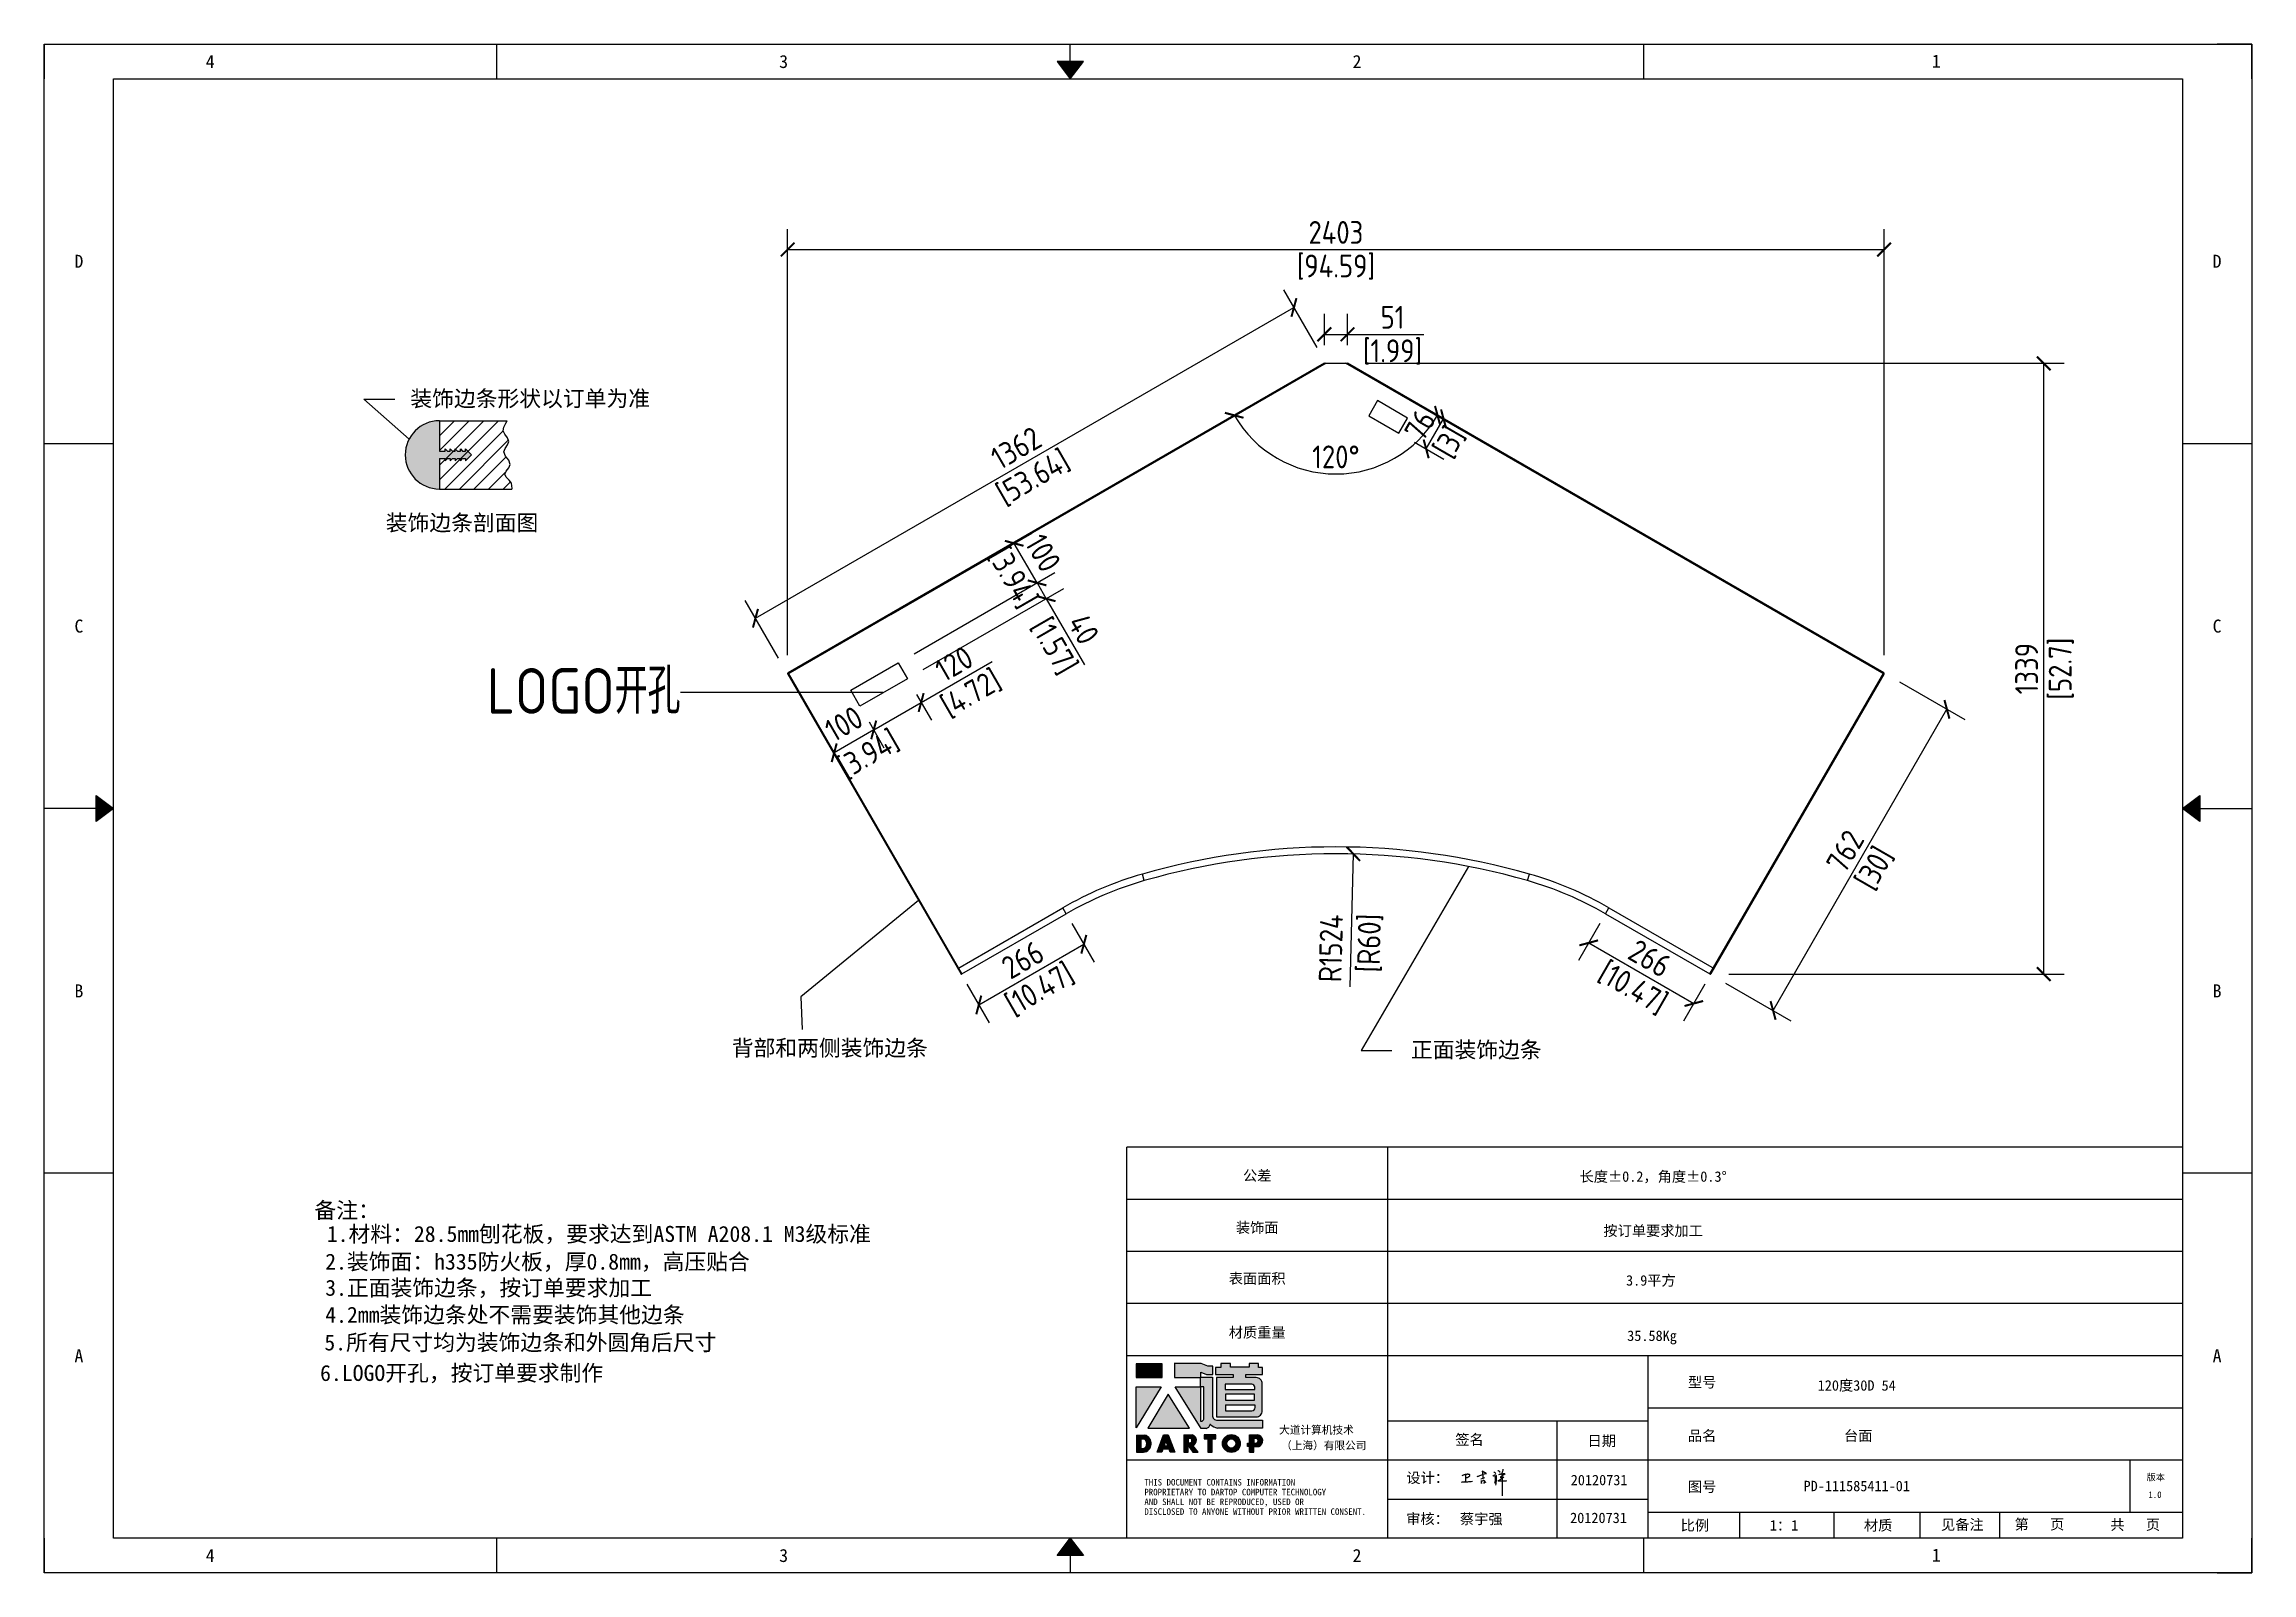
# Model space of a CAD drawing. Header units: inches. Extents: x 777 to 31414, y -60867 to 2393.
# Drawn here: x 16541 to 21379, y -15200 to -11850 of the extents above; entities that cross this region are included whole.
import ezdxf
from ezdxf import colors
from ezdxf.entities.mleader import LeaderData, LeaderLine
from ezdxf.enums import TextEntityAlignment as Align
from ezdxf.math import Vec2, Vec3

# ---------------------------------------------------------------- set-up
doc = ezdxf.new("R2010")
doc.units = ezdxf.units.IN
doc.header["$LTSCALE"] = 0.605
doc.header["$MEASUREMENT"] = 0
doc.header["$PDMODE"] = 3
doc.header["$PDSIZE"] = 0.25
doc.linetypes.add('DOT', pattern=[0.2, 0.1, -0.1])
doc.layers.get('0').update_dxf_attribs({"linetype": 'CONTINUOUS'})
doc.layers.get('Defpoints').update_dxf_attribs({"linetype": 'CONTINUOUS'})
for name, color, linetype in [('ATTACHMENT', 7, 'CONTINUOUS'), ('print', 30, 'CONTINUOUS'), ('TITLEBLOCK', 7, 'CONTINUOUS'), ('WORKSURFACE', 7, 'CONTINUOUS')]:
    doc.layers.add(name, color=color, linetype=linetype)
doc.layers.add('dim', color=2, linetype='CONTINUOUS', lineweight=9)
doc.styles.add('Dartop', font='')
doc.styles.add('Dartop Text Style', font='gbenor.shx', dxfattribs={"bigfont": 'gbcbig.shx'})
doc.styles.add('hzHT', font='simhei.ttf')
doc.styles.get("Standard").update_dxf_attribs({"font": 'txt', "width": 0.7})
doc.styles.get('Dartop').set_extended_font_data('FangSong_GB2312')
doc.dimstyles.new('Dartop DIM Style', dxfattribs={"dimscale": 15, "dimtxt": 2.5, "dimasz": 1.5, "dimexe": 2.25, "dimexo": 2, "dimtad": 1, "dimdec": 0, "dimdsep": 46, "dimtxsty": 'Dartop Text Style', "dimblk": 'ARCHTICK', "dimcen": 0.09, "dimazin": 2, "dimtfac": 1, "dimtdec": 0, "dimtofl": 0, "dimtmove": 0, "dimatfit": 3, "dimfxl": 0, "dimtolj": 1, "dimtzin": 0, "dimarcsym": 0})
doc.dimstyles.get("Standard").update_dxf_attribs({"dimtxt": 0.1, "dimasz": 0.125, "dimexe": 0.18, "dimexo": 0.0625, "dimgap": 0.09, "dimtad": 0, "dimtih": 1, "dimtoh": 1, "dimdec": 3, "dimzin": 4, "dimdsep": 46, "dimtxsty": 'Standard', "dimblk": '_FILLED', "dimblk1": '_FILLED', "dimblk2": '_FILLED', "dimcen": 0.09, "dimadec": 0, "dimazin": 0, "dimtol": 1, "dimtp": 0.008, "dimtm": 0.008, "dimtfac": 1, "dimtdec": 3, "dimtofl": 0, "dimtmove": 0, "dimatfit": 3, "dimldrblk": '_FILLED', "dimfxl": 0, "dimtolj": 1, "dimtzin": 4, "dimarcsym": 0})

msp = doc.modelspace()

# ---------------------------------------------------------------- texts
at = {"layer": 'dim', "color": 0, "style": 'hzHT'}
for s, p in [('装饰边条形状以订单为准', (17606.19, -12626.48)), ('装饰边条剖面图', (17456.87, -12898.75)), ('背部和两侧装饰边条', (18262.8, -14049.72)), ('正面装饰边条', (19679.27, -14053.77)), ('备注：', (17205.09, -14405.4)), ('1.材料：28.5mm刨花板，要求达到ASTM A208.1 M3级标准', (17756.6, -14457.39)), ('2.装饰面：h335防火板，厚0.8mm，高压贴合           ', (17753.14, -14518.15)), ('3.正面装饰边条，按订单要求加工                    ', (17753.14, -14575.45)), ('4.2mm装饰边条处不需要装饰其他边条                 ', (17753.14, -14634.49)), ('5.所有尺寸均为装饰边条和外圆角后尺寸              ', (17751.41, -14695.25)), ('6.LOGO开孔，按订单要求制作              ', (17622.6, -14762.14))]:
    msp.add_text(s, height=35, dxfattribs=at).set_placement(p, align=Align.MIDDLE_CENTER)
at = {"layer": 'TITLEBLOCK', "color": 0}
for s, height, style, p in [('4', 28.55, 'Dartop', (16905.11, -11887.93)), ('3', 28.55, 'Dartop', (18161.5, -11887.93)), ('2', 28.55, 'Dartop', (19417.88, -11887.93)), ('1', 28.55, 'Dartop', (20687.28, -11887.03)), ('D', 28.55, 'Dartop', (16617.36, -12325.76)), ('D', 28.55, 'Dartop', (21302.46, -12325.76)), ('C', 28.55, 'Dartop', (16617.36, -13125.28)), ('C', 28.55, 'Dartop', (21302.46, -13125.28)), ('B', 28.55, 'Dartop', (16617.36, -13924.8)), ('B', 28.55, 'Dartop', (21302.46, -13924.8)), ('公差', 22.843, 'hzHT', (19199.21, -14329.57)), ('长度%%P0.2，角度%%P0.3%%D', 22.8433, 'hzHT', (20066.77, -14331.63)), ('装饰面', 22.843, 'hzHT', (19199.21, -14443.43)), ('按订单要求加工', 22.843, 'hzHT', (20066.77, -14450.4)), ('表面面积', 22.843, 'hzHT', (19199.21, -14555.11)), ('3.9平方', 22.843, 'hzHT', (20061.81, -14559.29)), ('材质重量', 22.843, 'hzHT', (19199.21, -14673.36)), ('35.58Kg', 22.843, 'hzHT', (20064.29, -14680.54)), ('A', 28.55, 'Dartop', (16617.36, -14724.31)), ('A', 28.55, 'Dartop', (21302.46, -14724.31)), ('型号', 22.843, 'hzHT', (20174.11, -14782.42)), ('120度30D 54', 22.843, 'hzHT', (20512.86, -14789.42)), ('签名', 22.843, 'hzHT', (19664.36, -14908.05)), ('日期', 22.843, 'hzHT', (19954.22, -14910.87)), ('品名', 22.843, 'hzHT', (20174.11, -14899.69)), ('台面', 22.843, 'hzHT', (20516.05, -14899.69)), ('20120731', 22.843, 'hzHT', (19948.36, -14996.75)), ('版本', 14.277, 'hzHT', (21168.1, -14990.65)), ('图号', 22.843, 'hzHT', (20174.11, -15011.34)), ('PD-111585411-01', 22.8433, 'hzHT', (20512.86, -15009.85)), ('1.0', 14.277, 'Dartop', (21166.38, -15028.8)), ('20120731', 22.843, 'hzHT', (19947, -15079.63)), ('比例', 22.843, 'hzHT', (20158.18, -15096.11)), ('1：1', 22.843, 'hzHT', (20353.46, -15096.11)), ('材质', 22.843, 'hzHT', (20559.8, -15096.11)), ('见备注', 22.843, 'hzHT', (20744.33, -15094.44)), ('第   页', 22.843, 'hzHT', (20913.17, -15093.74)), ('共   页', 22.843, 'hzHT', (21123.01, -15094.57)), ('4', 28.55, 'Dartop', (16905.11, -15162.14)), ('3', 28.55, 'Dartop', (18161.5, -15162.14)), ('2', 28.55, 'Dartop', (19417.88, -15162.14)), ('1', 28.55, 'Dartop', (20687.28, -15161.24))]:
    msp.add_text(s, height=height, dxfattribs=dict(at, style=style)).set_placement(p, align=Align.MIDDLE_CENTER)
at = {"layer": 'TITLEBLOCK', "color": 0, "style": 'hzHT'}
for s, height, p in [('大道计算机技术', 17.132, (19247.26, -14895.45)), ('（上海）有限公司', 17.132, (19251.57, -14929.6)), ('THIS DOCUMENT CONTAINS INFORMATION', 14.2771, (18951.97, -15008.85)), ('设计：', 22.843, (19525.98, -15003.23)), ('AND SHALL NOT BE REPRODUCED, USED OR', 14.2771, (18951.97, -15051.68)), ('PROPRIETARY TO DARTOP COMPUTER TECHNOLOGY', 14.2771, (18951.97, -15030.27)), ('DISCLOSED TO ANYONE WITHOUT PRIOR WRITTEN CONSENT.', 14.2771, (18951.97, -15073.1)), ('审核：', 22.843, (19525.64, -15093.18)), ('蔡宇强', 22.843, (19643.4, -15093.41))]:
    msp.add_text(s, height=height, dxfattribs=at).set_placement(p)

# ---------------------------------------------------------------- blocks, each defined once
blk = doc.blocks.new('*U122')
at = {"color": 254, "linetype": 'Continuous', "extrusion": (0, 0, -1)}
for points in [[(-17, 0.333), (-16.812, 0.25), (-17, 0.5)], [(-17, 0.333), (-17.188, 0.25), (-16.812, 0.25)], [(-17, 0.333), (-17, 0.5), (-17.188, 0.25)]]:
    blk.add_solid(points, dxfattribs=at)
blk = doc.blocks.new('*U121')
at = {"color": 254, "linetype": 'Continuous', "extrusion": (0, 0, -1)}
for points in [[(-33.167, 11), (-33, 11), (-33.25, 11.188)], [(-33.167, 11), (-33.25, 11.188), (-33.25, 10.812)], [(-33.167, 11), (-33.25, 10.812), (-33, 11)]]:
    blk.add_solid(points, dxfattribs=at)
blk = doc.blocks.new('*U123')
at = {"color": 254, "linetype": 'Continuous'}
for points in [[(17, 21.667), (17.188, 21.75), (16.812, 21.75)], [(17, 21.667), (16.812, 21.75), (17, 21.5)], [(17, 21.667), (17, 21.5), (17.188, 21.75)]]:
    blk.add_solid(points, dxfattribs=at)
blk = doc.blocks.new('*U120')
at = {"color": 254, "linetype": 'Continuous', "extrusion": (0, 0, -1)}
for points in [[(-0.833, 11), (-0.75, 10.812), (-0.75, 11.188)], [(-0.833, 11), (-0.75, 11.188), (-1, 11)], [(-0.833, 11), (-1, 11), (-0.75, 10.812)]]:
    blk.add_solid(points, dxfattribs=at)
blk = doc.blocks.new('dadao')
for p, q in [((48, 19.2), (44.9, 10.4)), ((44.9, 10.4), (51.2, 10.4)), ((51.2, 10.4), (48, 19.2))]:
    blk.add_line(p, q)
for points in [[(41.8, 121.6), (41.8, 143.7), (-0.4, 143.7), (-0.4, 121.6), (41.8, 121.6)], [(104.8, 122), (104.8, 130.3), (114.1, 126.3), (124.2, 126.3), (124.2, 139.6), (115.9, 139.6), (105.1, 143.9), (61.5, 143.9)], [(61.7, 144), (61.7, 121.3), (103.9, 121.3)], [(113.4, 38.7), (105.1, 38.7), (63, 106.5), (103.9, 106.5), (103.9, 120.9), (103.9, 121.3)], [(109.7, 53.6), (109.7, 106.2), (104.3, 106.2), (104.3, 50.4), (106.6, 50.4)], [(144.6, 94.4), (144.6, 84.8), (192, 84.8), (192, 94.1), (144.9, 94.1)], [(120.2, 45), (119.5, 45), (119.5, 44.6)], [(0, 28), (0, 0), (11.8, 0)], [(0.1, 28), (14, 28)], [(7.1, 21.8), (7.1, 6.1), (12, 6.1)], [(7.1, 21.8), (11.4, 21.8)], [(76.8, 28.2), (76.8, 0), (84.1, 0), (84.1, 11.1), (91.6, -0.1), (100.3, -0.1), (91.7, 11.1)], [(76.8, 28.2), (90.6, 28.2)], [(84, 22.7), (84, 15.3), (87.2, 15.3)], [(84, 22.7), (87.3, 22.7)], [(183.7, 0), (183.7, 9.6), (180.6, 9.6), (180.6, 14.9), (183.8, 14.9), (183.8, 28.1), (196.1, 28.1), (196.5, 28.1)], [(183.7, 0), (190.9, 0), (190.9, 9.6), (198.8, 9.6)], [(194.9, 22.3), (190.8, 22.3), (190.8, 15), (194.4, 15)]]:
    blk.add_lwpolyline(points)
blk.add_lwpolyline([(137.1, 144.2), (137.1, 137.9), (128.3, 137.9), (128.3, 126.5), (157.3, 126.5), (157.3, 121.5), (130.3, 121.5), (130.3, 57.5), (194.4, 57.5, 0.414214), (204.4, 67.5), (204.4, 111.3, 0.414214), (194.4, 121.3), (177.5, 121.3), (177.5, 126.3), (204.7, 126.3), (204.7, 137.7), (198.2, 137.7), (198.2, 143.9), (183.3, 143.9), (183.3, 138), (153, 138), (153, 144.2), (137.1, 144.2)], format="xyb", close=True)
for points in [[(104.8, 122), (123.4, 122), (123.4, 60, 0.414214), (131.4, 52), (204.8, 52), (204.8, 39.1), (131.7, 39.1)], [(144.3, 110.8), (144.3, 101.8), (192.3, 101.8), (192.3, 105.5, 0.414214), (187.3, 110.5), (144.3, 110.5)], [(144.6, 77), (144.6, 67.5), (187.6, 67.5, 0.414214), (192.6, 72.5), (192.6, 76.4), (144.6, 76.4)]]:
    blk.add_lwpolyline(points, format="xyb")
for points in [[(-0.3, 106.2), (40.4, 106.2), (-0.3, 39.7), (-0.3, 106.2)], [(51.7, 94.1), (18.4, 39.3), (86.2, 39.3)], [(43.8, 28.2), (51.8, 28.2), (62.6, -0.1), (55, -0.1), (53.2, 5), (42.9, 5), (41.1, 0), (33.6, 0)], [(110, 28.1), (110, 21.9), (116, 21.9), (116, -0.1), (123.2, -0.1), (123.2, 22), (129.2, 22), (129.2, 28.1), (110, 28.1)]]:
    blk.add_lwpolyline(points, close=True)
for radius in [14.5, 7.44]:
    blk.add_circle((154.2, 14.2), radius)
for centre, radius, start, end in [((99.2, 60.7), 12.6, 305.6399, 325.969), ((111.6, 46.7), 8.19, 282.9811, 347.6627), ((136, 61.7), 22.9, 226.7358, 259.3209), ((8.5, 13.9), 8.49, 294.2143, 69.7177), ((9.6, 14.2), 14.4, 278.6604, 72.3203), ((86.4, 19), 3.8, 282.527, 76.7196), ((88.6, 19.4), 8.95, 290.6073, 77.2124), ((193.7, 18.7), 3.8, 280.9891, 72.5513), ((195.7, 18.6), 9.51, 288.8959, 85.2442)]:
    blk.add_arc(centre, radius, start, end)
blk = doc.blocks.new('h')
for p, q in [((20768.1, -2360.9), (20773, -2359.1)), ((20769.5, -2366.9), (20769.8, -2370.6)), ((20769.8, -2370.6), (20770.9, -2378)), ((20770.9, -2378), (20771.5, -2370.6)), ((20772.4, -2369.3), (20774.9, -2367.8)), ((20773, -2359.1), (20784.1, -2355.2)), ((20773.3, -2331.8), (20775.3, -2338.7)), ((20789.1, -2340.9), (20773.5, -2331.9)), ((20775.3, -2338.7), (20775.6, -2351.2)), ((20775.6, -2351.2), (20775.5, -2357.3)), ((20782.2, -2369.2), (20780, -2377.1)), ((20780, -2377.1), (20788.3, -2371.3)), ((20780.1, -2366.4), (20780.8, -2366.4)), ((20781.9, -2367.4), (20782.2, -2369.2)), ((20845.7, -2343.5), (20848.4, -2353)), ((20848.9, -2370.3), (20847.9, -2424)), ((20848.4, -2353), (20848.9, -2370.3))]:
    blk.add_line(p, q)
for points in [[(20696.6, -2372.4, 0.002073), (20710.6, -2371.9, 0.016137), (20719.6, -2371.3, 0.008314), (20736.9, -2369.3)], [(20699.1, -2348.2, -0.029745), (20704.6, -2345.4, -0.046842), (20708.4, -2344.2, -0.00919), (20714.3, -2343, -0.018517), (20717.2, -2342.5, -0.037841), (20720.3, -2342.4, -0.039541), (20723.2, -2342.8, -0.149785), (20726, -2344.3, -0.204935), (20726.9, -2346.6, -0.074872), (20726.5, -2348.3, -0.061615), (20725.6, -2350.3, -0.034204), (20723.8, -2352.6, -0.045776), (20722.3, -2354.1, -0.054985), (20720.4, -2355.3, -0.036348), (20717.3, -2356.5, -0.067752), (20715.7, -2356.8, -0.043553), (20713.2, -2356.7)], [(20755, -2351.9, -0.024077), (20759.9, -2350.1, -0.013147), (20768.7, -2346.5, -0.00522), (20775.4, -2344.1, -0.018517), (20777.3, -2343.4, -0.008274), (20786.3, -2341, -0.039541), (20788.3, -2340.8, -0.079216), (20789.4, -2341, -0.204935)], [(20813.5, -2350.1, 0.007348), (20815.9, -2348.7, 0.008421), (20818, -2347.3, 0.009459), (20819.7, -2346.2, -0.016325), (20820.7, -2345.5, -0.173771), (20821.8, -2345.3, -0.085159), (20823.9, -2346, -0.125883), (20826, -2347.9, -0.160659), (20826.6, -2350.1, -0.010447), (20826.5, -2352.3, -0.008247), (20826.2, -2355.1, -0.002698), (20825.3, -2374, 0.001562), (20823.9, -2383.7, 0.016137)], [(20816.8, -2335, -0.053561), (20819.6, -2336.1, -0.075272), (20821.3, -2337.3, -0.005295), (20822.5, -2338.5, -0.009337), (20823.1, -2339.1, -0.026146), (20823.7, -2339.8, -0.016644), (20824.5, -2340.9)], [(20832.1, -2329.2, -0.053561), (20834.9, -2330.3, -0.075272), (20836.7, -2331.5, -0.005295), (20837.8, -2332.6, -0.009337), (20838.5, -2333.3, -0.026146), (20839, -2334, -0.016644), (20839.8, -2335.1)], [(20836, -2343.7, -0.02797), (20842.1, -2342.6, -0.048868), (20845.6, -2342.2, -0.00919), (20851.1, -2341.4, -0.018517), (20853.9, -2341.1, -0.037841), (20856.7, -2341.2, -0.039541), (20859.4, -2341.6, -0.018282), (20840.6, -2354.7, -0.000937)], [(20847.6, -2340.2, 0.021784), (20849.6, -2335.9, 0.028296), (20850.8, -2332.4, 0.008136), (20851.9, -2328.2, 0.028913), (20852.2, -2327, 0.08193), (20852.1, -2325.9, 0.075058), (20851.7, -2324.7, 0.275043)]]:
    blk.add_lwpolyline(points, format="xyb")
for points in [[(20711.3, -2343.5), (20711.3, -2343.5), (20711.5, -2355.8), (20710.7, -2368), (20710.6, -2371.9)], [(20821.5, -2350.6), (20822.4, -2359.2), (20822.2, -2364.9), (20821.7, -2369), (20821.3, -2376.3), (20823.6, -2368.5), (20827.2, -2366.3), (20829.5, -2366.3)], [(20840.6, -2354.7), (20850, -2354.7), (20855, -2354.3), (20845.9, -2361.1), (20840.5, -2364), (20833, -2367.5), (20863.2, -2367.4), (20865.9, -2367.3)]]:
    blk.add_lwpolyline(points)
for centre, radius, start, end in [((20773.7, -2371.2), 2.3, 121.9907, 163.60158), ((20787.5, -2406), 40.3, 100.61827, 108.24823), ((20780.8, -2367.6), 1.15, 9.4675, 90)]:
    blk.add_arc(centre, radius, start, end)
blk = doc.blocks.new('_ArchTick')
at = {"color": 0, "linetype": 'ByBlock', "const_width": 0.15}
blk.add_lwpolyline([(-0.5, -0.5), (0.5, 0.5)], dxfattribs=at)
blk = doc.blocks.new('*D125')
at = {"layer": 'Defpoints', "color": 0}
for p in [(20572.9, -12300), (18170.3, -13228.9), (20572.9, -13228.9)]:
    blk.add_point(p, dxfattribs=at)
at = {"layer": 'dim', "color": 0, "lineweight": -2}
for p, q in [((18170.3, -13188.9), (18170.3, -12255)), ((20572.9, -13188.9), (20572.9, -12255)), ((18170.3, -12300), (20572.9, -12300))]:
    blk.add_line(p, q, dxfattribs=at)
at = {"layer": 'dim', "color": 0, "lineweight": -2, "xscale": 30, "yscale": 30, "zscale": 30, "rotation": 180}
blk.add_blockref('_ArchTick', (18170.3, -12300), dxfattribs=at)
at = {"layer": 'dim', "color": 0, "lineweight": -2, "xscale": 30, "yscale": 30, "zscale": 30}
blk.add_blockref('_ArchTick', (20572.9, -12300), dxfattribs=at)
at = {"layer": 'dim', "color": 0, "char_height": 50, "attachment_point": 5, "style": 'Dartop Text Style'}
for s, insert in [('\\A1;2403', (19371.6, -12262.5)), ('\\A1;[94.59]', (19371.6, -12338.5))]:
    blk.add_mtext(s, dxfattribs=dict(at, insert=insert))
blk = doc.blocks.new('*D126')
at = {"layer": 'Defpoints', "color": 0}
for p in [(19279.7, -12426.9), (19350.3, -12549.3), (18170.5, -13230.5)]:
    blk.add_point(p, dxfattribs=at)
at = {"layer": 'dim', "color": 0, "lineweight": -2}
for p, q in [((18099.8, -13108.1), (19279.7, -12426.9)), ((19330.3, -12514.6), (19257.2, -12388)), ((18150.5, -13195.8), (18077.3, -13069.1))]:
    blk.add_line(p, q, dxfattribs=at)
at = {"layer": 'dim', "color": 0, "lineweight": -2, "xscale": 30, "yscale": 30, "zscale": 30}
for p, rotation in [((19279.7, -12426.9), 29.99999999998363), ((18099.8, -13108.1), 209.9999999999836)]:
    blk.add_blockref('_ArchTick', p, dxfattribs=dict(at, rotation=rotation))
at = {"layer": 'dim', "color": 0, "char_height": 50, "attachment_point": 5, "rotation": 30, "style": 'Dartop Text Style'}
for s, insert in [('\\A1;1362', (18671, -12735)), ('\\A1;[53.64]', (18709, -12800.9))]:
    blk.add_mtext(s, dxfattribs=dict(at, insert=insert))
blk = doc.blocks.new('*D127')
at = {"layer": 'Defpoints', "color": 0}
for p in [(19396.9, -12485.9), (19346.3, -12549.3), (19396.9, -12549.3)]:
    blk.add_point(p, dxfattribs=at)
at = {"layer": 'dim', "color": 0, "lineweight": -2}
for p, q in [((19346.3, -12509.3), (19346.3, -12440.9)), ((19396.9, -12509.3), (19396.9, -12440.9)), ((19346.3, -12485.9), (19396.9, -12485.9)), ((19396.9, -12485.9), (19564.6, -12485.9))]:
    blk.add_line(p, q, dxfattribs=at)
at = {"layer": 'dim', "color": 0, "lineweight": -2, "xscale": 30, "yscale": 30, "zscale": 30, "rotation": 180}
blk.add_blockref('_ArchTick', (19346.3, -12485.9), dxfattribs=at)
at = {"layer": 'dim', "color": 0, "lineweight": -2, "xscale": 30, "yscale": 30, "zscale": 30}
blk.add_blockref('_ArchTick', (19396.9, -12485.9), dxfattribs=at)
at = {"layer": 'dim', "color": 0, "char_height": 50, "attachment_point": 5, "style": 'Dartop Text Style'}
for s, insert in [('\\A1;51', (19495.7, -12448.4)), ('\\A1;[1.99]', (19495.7, -12524.5))]:
    blk.add_mtext(s, dxfattribs=dict(at, insert=insert))
blk = doc.blocks.new('*D128')
at = {"layer": 'Defpoints', "color": 0}
for p in [(19346.3, -12549.3), (19396.9, -12549.3), (19283.6, -12776.4), (18171.2, -13227.7), (20572, -13227.7)]:
    blk.add_point(p, dxfattribs=at)
at = {"layer": 'dim', "color": 0, "lineweight": -2}
blk.add_arc((19371.6, -12534.7), 257.2, 210, 330, dxfattribs=at)
at = {"layer": 'dim', "color": 0, "lineweight": -2, "xscale": 30, "yscale": 30, "zscale": 30}
for p, rotation in [((19148.8, -12663.3), 119.999999999983), ((19594.3, -12663.3), 59.99999999996333)]:
    blk.add_blockref('_ArchTick', p, dxfattribs=dict(at, rotation=rotation))
at = {"layer": 'dim', "color": 0, "insert": (19371.6, -12754.4), "char_height": 50, "attachment_point": 5, "style": 'Dartop Text Style'}
blk.add_mtext('\\A1;120°', dxfattribs=at)
blk = doc.blocks.new('*D129')
at = {"layer": 'Defpoints', "color": 0}
for p in [(19547.6, -12636.3), (19607.5, -12670.9), (19509.5, -12702.3)]:
    blk.add_point(p, dxfattribs=at)
at = {"layer": 'dim', "color": 0, "lineweight": -2}
for p, q in [((19569.4, -12736.9), (19607.5, -12670.9)), ((19582.2, -12656.3), (19646.5, -12693.4)), ((19544.1, -12722.3), (19608.4, -12759.4))]:
    blk.add_line(p, q, dxfattribs=at)
at = {"layer": 'dim', "color": 0, "lineweight": -2, "xscale": 30, "yscale": 30, "zscale": 30}
for p, rotation in [((19607.5, -12670.9), 59.99999999996383), ((19569.4, -12736.9), 239.9999999999638)]:
    blk.add_blockref('_ArchTick', p, dxfattribs=dict(at, rotation=rotation))
at = {"layer": 'dim', "color": 0, "char_height": 50, "attachment_point": 5, "rotation": 60, "style": 'Dartop Text Style'}
for s, insert in [('\\A1;76', (19556, -12685.1)), ('\\A1;[3]', (19621.8, -12723.1))]:
    blk.add_mtext(s, dxfattribs=dict(at, insert=insert))
blk = doc.blocks.new('*D124')
at = {"layer": 'Defpoints', "color": 0}
for p in [(19409.9, -13624.6), (19371.6, -15148.1)]:
    blk.add_point(p, dxfattribs=at)
at = {"layer": 'dim', "color": 0, "lineweight": -2}
blk.add_line((19402.6, -13915.9), (19409.9, -13624.6), dxfattribs=at)
at = {"layer": 'dim', "color": 0, "lineweight": -2, "xscale": 30, "yscale": 30, "zscale": 30, "rotation": 88.55862498518844}
blk.add_blockref('_ArchTick', (19409.9, -13624.6), dxfattribs=at)
at = {"layer": 'dim', "color": 0, "insert": (19404.7, -13832.6), "char_height": 50, "attachment_point": 5, "rotation": 88.5586, "style": 'Dartop Text Style'}
blk.add_mtext('\\A1;R1524\\P [R60]', dxfattribs=at)
blk = doc.blocks.new('*D130')
at = {"layer": 'Defpoints', "color": 0}
for p in [(18773.2, -13742.8), (18819.3, -13822.6), (18543, -13875.7)]:
    blk.add_point(p, dxfattribs=at)
at = {"layer": 'dim', "color": 0, "lineweight": -2}
for p, q in [((18793.2, -13777.4), (18841.8, -13861.6)), ((18589.1, -13955.6), (18819.3, -13822.6)), ((18563, -13910.3), (18611.6, -13994.5))]:
    blk.add_line(p, q, dxfattribs=at)
at = {"layer": 'dim', "color": 0, "lineweight": -2, "xscale": 30, "yscale": 30, "zscale": 30}
for p, rotation in [((18819.3, -13822.6), 29.99999999993414), ((18589.1, -13955.6), 209.9999999999341)]:
    blk.add_blockref('_ArchTick', p, dxfattribs=dict(at, rotation=rotation))
at = {"layer": 'dim', "color": 0, "char_height": 50, "attachment_point": 5, "rotation": 30, "style": 'Dartop Text Style'}
for s, insert in [('\\A1;266', (18685.5, -13856.6)), ('\\A1;[10.47]', (18723.5, -13922.5))]:
    blk.add_mtext(s, dxfattribs=dict(at, insert=insert))
blk = doc.blocks.new('*D131')
at = {"layer": 'Defpoints', "color": 0}
for p in [(19969.9, -13742.8), (20200.2, -13875.7), (20155.9, -13952.4)]:
    blk.add_point(p, dxfattribs=at)
at = {"layer": 'dim', "color": 0, "lineweight": -2}
for p, q in [((19949.9, -13777.4), (19903.1, -13858.4)), ((19925.6, -13819.5), (20155.9, -13952.4)), ((20180.2, -13910.3), (20133.4, -13991.4))]:
    blk.add_line(p, q, dxfattribs=at)
at = {"layer": 'dim', "color": 0, "lineweight": -2, "xscale": 30, "yscale": 30, "zscale": 30}
for p, rotation in [((19925.6, -13819.5), 150.0000000000659), ((20155.9, -13952.4), 330.0000000000659)]:
    blk.add_blockref('_ArchTick', p, dxfattribs=dict(at, rotation=rotation))
at = {"layer": 'dim', "color": 0, "char_height": 50, "attachment_point": 5, "rotation": 330, "style": 'Dartop Text Style'}
for s, insert in [('\\A1;266', (20059.5, -13853.5)), ('\\A1;[10.47]', (20021.5, -13919.3))]:
    blk.add_mtext(s, dxfattribs=dict(at, insert=insert))
blk = doc.blocks.new('_FILLED')
at = {"color": 0, "linetype": 'ByBlock'}
blk.add_solid([(0, 0), (-1, 0.16), (-1, -0.16)], dxfattribs=at)
blk = doc.blocks.new('*D132')
at = {"layer": 'Defpoints', "color": 0}
for p in [(20572, -13227.7), (20710.5, -13307.7), (20191, -13887.6)]:
    blk.add_point(p, dxfattribs=at)
at = {"layer": 'dim', "color": 0, "lineweight": -2}
for p, q in [((20606.6, -13247.7), (20749.4, -13330.2)), ((20329.5, -13967.6), (20710.5, -13307.7)), ((20225.6, -13907.6), (20368.4, -13990.1))]:
    blk.add_line(p, q, dxfattribs=at)
at = {"layer": 'dim', "color": 0, "lineweight": -2, "xscale": 30, "yscale": 30, "zscale": 30}
for p, rotation in [((20710.5, -13307.7), 60.00049626370129), ((20329.5, -13967.6), 240.0004962637013)]:
    blk.add_blockref('_ArchTick', p, dxfattribs=dict(at, rotation=rotation))
at = {"layer": 'dim', "color": 0, "char_height": 50, "attachment_point": 5, "rotation": 60.0005, "style": 'Dartop Text Style'}
for s, insert in [('\\A1;762', (20487.5, -13618.9)), ('\\A1;[30]', (20553.3, -13656.9))]:
    blk.add_mtext(s, dxfattribs=dict(at, insert=insert))
blk = doc.blocks.new('*D133')
at = {"layer": 'Defpoints', "color": 0}
for p in [(19396.9, -12549.3), (20922.6, -12549.3), (20192.5, -13887.8)]:
    blk.add_point(p, dxfattribs=at)
at = {"layer": 'dim', "color": 0, "lineweight": -2}
for p, q in [((19436.9, -12549.3), (20967.6, -12549.3)), ((20922.6, -13887.8), (20922.6, -12549.3)), ((20232.5, -13887.8), (20967.6, -13887.8))]:
    blk.add_line(p, q, dxfattribs=at)
at = {"layer": 'dim', "color": 0, "lineweight": -2, "xscale": 30, "yscale": 30, "zscale": 30}
for p, rotation in [((20922.6, -12549.3), 90), ((20922.6, -13887.8), 270)]:
    blk.add_blockref('_ArchTick', p, dxfattribs=dict(at, rotation=rotation))
at = {"layer": 'dim', "color": 0, "char_height": 50, "attachment_point": 5, "rotation": 90, "style": 'Dartop Text Style'}
for s, insert in [('\\A1;[52.7]', (20961.2, -13218.6)), ('\\A1;1339', (20885.1, -13218.6))]:
    blk.add_mtext(s, dxfattribs=dict(at, insert=insert))
blk = doc.blocks.new('*D134')
at = {"layer": 'Defpoints', "color": 0}
for p in [(18328.8, -13300.7), (18242.2, -13350.7), (18272.3, -13402.8)]:
    blk.add_point(p, dxfattribs=at)
at = {"layer": 'dim', "color": 0, "lineweight": -2}
for p, q in [((18348.8, -13335.3), (18381.4, -13391.8)), ((18262.2, -13385.3), (18294.8, -13441.8)), ((18358.9, -13352.8), (18272.3, -13402.8))]:
    blk.add_line(p, q, dxfattribs=at)
at = {"layer": 'dim', "color": 0, "lineweight": -2, "xscale": 30, "yscale": 30, "zscale": 30}
for p, rotation in [((18358.9, -13352.8), 30.00000000003235), ((18272.3, -13402.8), 210.0000000000324)]:
    blk.add_blockref('_ArchTick', p, dxfattribs=dict(at, rotation=rotation))
at = {"layer": 'dim', "color": 0, "insert": (18315.6, -13377.8), "char_height": 50, "attachment_point": 5, "rotation": 30, "style": 'Dartop Text Style'}
blk.add_mtext('\\A1;100\\P [3.94]', dxfattribs=at)
blk = doc.blocks.new('*D135')
at = {"layer": 'Defpoints', "color": 0}
for p in [(18432.7, -13240.7), (18328.8, -13300.7), (18462.8, -13292.8)]:
    blk.add_point(p, dxfattribs=at)
at = {"layer": 'dim', "color": 0, "lineweight": -2}
for p, q in [((18462.8, -13292.8), (18618.7, -13202.8)), ((18358.9, -13352.8), (18462.8, -13292.8)), ((18452.7, -13275.3), (18485.3, -13331.8)), ((18348.8, -13335.3), (18381.4, -13391.8))]:
    blk.add_line(p, q, dxfattribs=at)
at = {"layer": 'dim', "color": 0, "lineweight": -2, "xscale": 30, "yscale": 30, "zscale": 30}
for p, rotation in [((18462.8, -13292.8), 29.99999999999364), ((18358.9, -13352.8), 209.9999999999936)]:
    blk.add_blockref('_ArchTick', p, dxfattribs=dict(at, rotation=rotation))
at = {"layer": 'dim', "color": 0, "char_height": 50, "attachment_point": 5, "rotation": 30, "style": 'Dartop Text Style'}
for s, insert in [('\\A1;120', (18535, -13207.8)), ('\\A1;[4.72]', (18573, -13273.7))]:
    blk.add_mtext(s, dxfattribs=dict(at, insert=insert))
blk = doc.blocks.new('*D136')
at = {"layer": 'Defpoints', "color": 0}
for p in [(18736.8, -13065.2), (18412.7, -13206.1), (18432.7, -13240.7)]:
    blk.add_point(p, dxfattribs=at)
at = {"layer": 'dim', "color": 0, "lineweight": -2}
for p, q in [((18447.4, -13186.1), (18755.8, -13008)), ((18467.4, -13220.7), (18775.8, -13042.7)), ((18716.8, -13030.5), (18736.8, -13065.2)), ((18736.8, -13065.2), (18820.5, -13210.2))]:
    blk.add_line(p, q, dxfattribs=at)
at = {"layer": 'dim', "color": 0, "lineweight": -2, "xscale": 30, "yscale": 30, "zscale": 30}
for p, rotation in [((18716.8, -13030.5), 119.9999999999941), ((18736.8, -13065.2), 299.9999999999941)]:
    blk.add_blockref('_ArchTick', p, dxfattribs=dict(at, rotation=rotation))
at = {"layer": 'dim', "color": 0, "char_height": 50, "attachment_point": 5, "rotation": 300, "style": 'Dartop Text Style'}
for s, insert in [('\\A1;[1.57]', (18752.8, -13169.9)), ('\\A1;40', (18818.6, -13131.9))]:
    blk.add_mtext(s, dxfattribs=dict(at, insert=insert))
blk = doc.blocks.new('*D137')
at = {"layer": 'Defpoints', "color": 0}
for p in [(18666.8, -12943.9), (18362.7, -13119.5), (18412.7, -13206.1)]:
    blk.add_point(p, dxfattribs=at)
at = {"layer": 'dim', "color": 0, "lineweight": -2}
for p, q in [((18397.4, -13099.5), (18705.8, -12921.4)), ((18716.8, -13030.5), (18666.8, -12943.9)), ((18447.4, -13186.1), (18755.8, -13008))]:
    blk.add_line(p, q, dxfattribs=at)
at = {"layer": 'dim', "color": 0, "lineweight": -2, "xscale": 30, "yscale": 30, "zscale": 30}
for p, rotation in [((18666.8, -12943.9), 119.9999999999852), ((18716.8, -13030.5), 299.9999999999852)]:
    blk.add_blockref('_ArchTick', p, dxfattribs=dict(at, rotation=rotation))
at = {"layer": 'dim', "color": 0, "insert": (18691.8, -12987.2), "char_height": 50, "attachment_point": 5, "rotation": 300, "style": 'Dartop Text Style'}
blk.add_mtext('\\A1;100\\P [3.94]', dxfattribs=at)

# ---------------------------------------------------------------- dimensions: what is measured, and where the dimension line sits
at = {"layer": 'dim'}
for p1, p2, distance, picture, middle in [((18170.27, -13228.94), (20572.88, -13228.94), 928.98, '*D125', (19371.57, -12299.95)), ((18170.47, -13230.46), (19350.32, -12549.27), 141.27, '*D126', (18689.75, -12767.52)), ((19346.3, -12549.27), (19396.85, -12549.27), 63.35, '*D127', (19495.75, -12485.93)), ((19509.45, -12702.27), (19547.55, -12636.28), -69.2, '*D129', (19588.43, -12703.88)), ((18412.73, -13206.06), (18432.73, -13240.7), 351.09, '*D136', (18786.16, -13150.67)), ((18328.81, -13300.7), (18432.73, -13240.7), -60.18, '*D135', (18553.75, -13240.31)), ((20190.96, -13887.63), (20571.95, -13227.72), -159.92, '*D132', (20519.95, -13637.64)), ((18542.98, -13875.68), (18773.21, -13742.76), -92.24, '*D130', (18704.22, -13889.1)), ((19969.94, -13742.76), (20200.17, -13875.68), -88.59, '*D131', (20040.76, -13885.94))]:
    dim = msp.add_aligned_dim(p1=p1, p2=p2, distance=distance, dimstyle='Dartop DIM Style', override={"dimscale": 20, "dimpost": '\\X'}, dxfattribs=at)
    dim.commit()
    dim.dimension.update_dxf_attribs({"geometry": picture, "text_midpoint": middle})
dim = msp.add_angular_dim_2l(base=(19283.6, -12776.4), line1=((20571.95, -13227.72), (19396.85, -12549.27)), line2=((19346.3, -12549.27), (18171.2, -13227.72)), dimstyle='Dartop DIM Style', override={"dimscale": 20, "dimpost": '\\X'}, dxfattribs=at)
dim.commit()
dim.dimension.update_dxf_attribs({"geometry": '*D128', "text_midpoint": (19371.58, -12754.42)})
dim = msp.add_linear_dim(base=(20922.63, -12549.27), p1=(20192.48, -13887.83), p2=(19396.85, -12549.27), angle=90, dimstyle='Dartop DIM Style', override={"dimscale": 20, "dimpost": '\\X'}, dxfattribs=at)
dim.commit()
dim.dimension.update_dxf_attribs({"geometry": '*D133', "text_midpoint": (20922.63, -13218.55)})
for base, p1, p2, angle, picture, middle in [((18666.78, -12943.91), (18412.73, -13206.06), (18362.73, -13119.46), 120, '*D137', (18691.78, -12987.21)), ((18272.29, -13402.81), (18328.81, -13300.7), (18242.2, -13350.7), 210, '*D134', (18315.59, -13377.81))]:
    dim = msp.add_linear_dim(base=base, p1=p1, p2=p2, angle=angle, dimstyle='Dartop DIM Style', override={"dimscale": 20, "dimpost": '\\X'}, dxfattribs=at)
    dim.commit()
    dim.dimension.update_dxf_attribs({"geometry": picture, "text_midpoint": middle, "dimtype": 161})
dim = msp.add_radius_dim(center=(19371.58, -15148.15), mpoint=(19409.91, -13624.63), dimstyle='Dartop DIM Style', override={"dimscale": 20, "dimpost": '\\X'}, dxfattribs=at)
dim.commit()
dim.dimension.update_dxf_attribs({"geometry": '*D124', "text_midpoint": (19404.68, -13832.55), "dimtype": 164})

# ---------------------------------------------------------------- hatches: boundary and pattern name
at = {"layer": 'ATTACHMENT', "linetype": 'Continuous'}
h = msp.add_hatch(color=2, dxfattribs=at)
edge = h.paths.add_edge_path()
edge.add_line((17424.88, -12758.21), (17430.93, -12758.21))
edge.add_line((17430.93, -12758.21), (17430.93, -12763.25))
edge.add_line((17430.93, -12763.25), (17435.99, -12758.21))
edge.add_line((17435.99, -12758.21), (17442.03, -12758.21))
edge.add_line((17442.03, -12758.21), (17442.03, -12763.25))
edge.add_line((17442.03, -12763.25), (17447.09, -12758.21))
edge.add_line((17447.09, -12758.21), (17453.13, -12758.21))
edge.add_line((17453.13, -12758.21), (17453.13, -12763.25))
edge.add_line((17453.13, -12763.25), (17458.19, -12758.21))
edge.add_line((17458.19, -12758.21), (17464.24, -12758.21))
edge.add_line((17464.24, -12758.21), (17464.24, -12763.25))
edge.add_line((17464.24, -12763.25), (17477.51, -12750.02))
edge.add_line((17464.24, -12736.79), (17477.51, -12750.02))
edge.add_line((17464.24, -12741.84), (17464.24, -12736.79))
edge.add_line((17458.19, -12741.84), (17464.24, -12741.84))
edge.add_line((17453.13, -12736.79), (17458.19, -12741.84))
edge.add_line((17453.13, -12741.84), (17453.13, -12736.79))
edge.add_line((17447.09, -12741.84), (17453.13, -12741.84))
edge.add_line((17442.03, -12736.79), (17447.09, -12741.84))
edge.add_line((17442.03, -12741.84), (17442.03, -12736.79))
edge.add_line((17435.99, -12741.84), (17442.03, -12741.84))
edge.add_line((17430.93, -12736.79), (17435.99, -12741.84))
edge.add_line((17430.93, -12741.84), (17430.93, -12736.79))
edge.add_line((17424.88, -12741.84), (17430.93, -12741.84))
edge.add_line((17419.82, -12736.79), (17424.88, -12741.84))
edge.add_line((17419.82, -12741.84), (17419.82, -12736.79))
edge.add_line((17407.25, -12741.84), (17419.82, -12741.84))
edge.add_line((17407.25, -12675.22), (17407.25, -12741.84))
edge.add_arc((17407.25, -12750.02), 74.8, 90, 270)
edge.add_line((17407.25, -12758.21), (17407.25, -12824.83))
edge.add_line((17407.25, -12758.21), (17419.82, -12758.21))
edge.add_line((17419.82, -12758.21), (17419.82, -12763.25))
edge.add_line((17419.82, -12763.25), (17424.88, -12758.21))
at = {"layer": 'TITLEBLOCK'}
for points in [[(18990.84, -14741.99), (18933.89, -14741.99), (18933.89, -14771.75), (18990.84, -14771.75)], [(18989.01, -14792.57), (18934.04, -14792.57), (18934.04, -14882.32)], [(19004.25, -14808.86), (18959.31, -14882.92), (19050.81, -14882.92)], [(19108.91, -14898.07), (19082.9, -14898.07), (19082.9, -14906.32), (19091.02, -14906.32), (19091.02, -14936.05), (19100.73, -14936.05), (19100.73, -14906.3), (19108.91, -14906.3)]]:
    msp.add_hatch(color=0, dxfattribs=at).paths.add_polyline_path(points)
h = msp.add_hatch(color=0, dxfattribs=at)
h.paths.add_polyline_path([(19075.96, -14760.08), (19088.53, -14765.51), (19102.12, -14765.51), (19102.12, -14747.52), (19090.9, -14747.52), (19076.3, -14741.75), (19017.75, -14741.75), (19017.75, -14772.17), (19074.71, -14772.17), (19074.71, -14772.79), (19074.71, -14792.23), (19019.48, -14792.23), (19076.29, -14883.66), (19087.54, -14883.66, 0.2793748), (19095.75, -14875.68), (19095.75, -14875.25), (19096.75, -14875.25, 0.1431454), (19112.23, -14883.14), (19210.96, -14883.14), (19210.96, -14865.8), (19111.81, -14865.8, -0.4142136), (19101.02, -14855), (19101.02, -14771.21), (19075.96, -14771.21)])
h.paths.add_polyline_path([(19075.29, -14792.62), (19082.53, -14792.62), (19082.53, -14863.58, -0.0889357), (19078.33, -14867.9), (19075.26, -14867.9)], flags=16)
h = msp.add_hatch(color=0, dxfattribs=at)
h.paths.add_polyline_path([(19210.79, -14750.04), (19202, -14750.04), (19202, -14741.69), (19181.93, -14741.69), (19181.93, -14749.62), (19140.94, -14749.62), (19140.94, -14741.27), (19119.47, -14741.27), (19119.47, -14749.78), (19107.61, -14749.78), (19107.61, -14765.18), (19146.75, -14765.18), (19146.75, -14772), (19110.28, -14772), (19110.28, -14858.25), (19196.87, -14858.25, 0.4142136), (19210.37, -14844.76), (19210.37, -14785.68, 0.4142136), (19196.87, -14772.19), (19173.98, -14772.19), (19173.98, -14765.5), (19210.79, -14765.5)])
h.paths.add_polyline_path([(19187.31, -14786.81, -0.4142136), (19194.06, -14793.56), (19194.06, -14798.51), (19129.22, -14798.51), (19129.22, -14786.81)], flags=16)
h.paths.add_polyline_path([(19193.64, -14808.95), (19193.64, -14821.49), (19129.64, -14821.49), (19129.64, -14808.95)], flags=16)
h.paths.add_polyline_path([(19194.47, -14832.77), (19194.47, -14838.14, -0.4142136), (19187.72, -14844.88), (19129.64, -14844.88), (19129.64, -14832.77)], flags=16)
h = msp.add_hatch(color=0, dxfattribs=at)
h.paths.add_polyline_path([(18953.3, -14898.21), (18934.44, -14898.21), (18934.44, -14935.94), (18950.33, -14935.94, 0.7930159)])
h.paths.add_polyline_path([(18950.61, -14927.67), (18944.01, -14927.67), (18944.01, -14906.47), (18949.88, -14906.47, -0.6713609)], flags=16)
h = msp.add_hatch(color=0, dxfattribs=at)
h.paths.add_polyline_path([(19004.39, -14897.9), (18993.63, -14897.9), (18979.79, -14935.98), (18989.98, -14935.98), (18992.38, -14929.23), (19006.19, -14929.23), (19008.64, -14936.06), (19018.92, -14936.06)])
h.paths.add_polyline_path([(19003.55, -14921.95), (18994.99, -14921.95), (18999.19, -14909.99)], flags=16)
h = msp.add_hatch(color=0, dxfattribs=at)
h.paths.add_polyline_path([(19056.7, -14897.92), (19038.15, -14897.92), (19038.15, -14936), (19047.95, -14936), (19047.95, -14920.9), (19058.03, -14936.13), (19069.87, -14936.13), (19058.28, -14921, 0.7440549)])
h.paths.add_polyline_path([(19047.86, -14915.27), (19047.86, -14905.27), (19052.24, -14905.27, -0.796809), (19052.18, -14915.27)], flags=16)
h = msp.add_hatch(color=0, dxfattribs=at)
h.paths.add_polyline_path([(19123.04, -14916.82, 1), (19162.14, -14916.82, 1)])
h.paths.add_polyline_path([(19152.63, -14916.82, -1), (19132.55, -14916.82, -1)], flags=16)
h = msp.add_hatch(color=0, dxfattribs=at)
h.paths.add_polyline_path([(19199.64, -14898.01), (19199.08, -14898.01), (19182.54, -14898.01), (19182.54, -14915.78), (19178.16, -14915.78), (19178.16, -14923), (19182.47, -14923), (19182.47, -14935.93), (19192.13, -14935.93), (19192.13, -14922.95), (19202.73, -14922.95, 0.8123038)])
h.paths.add_polyline_path([(19191.98, -14915.73), (19191.98, -14905.8), (19197.48, -14905.8, -0.7782134), (19196.91, -14915.73)], flags=16)

# ---------------------------------------------------------------- linework, layer by layer
at = {"layer": 'ATTACHMENT', "color": 2, "linetype": 'Continuous'}
for p, q in [((17407.25, -12708.48), (17440.51, -12675.22)), ((17407.25, -12740.51), (17472.54, -12675.22)), ((17407.25, -12772.54), (17504.57, -12675.22)), ((17407.25, -12804.56), (17536.6, -12675.22)), ((17419.02, -12824.83), (17546.73, -12697.12)), ((17451.05, -12824.83), (17558.18, -12717.69)), ((17483.07, -12824.83), (17553.42, -12754.48)), ((17515.1, -12824.83), (17552.91, -12787.02)), ((17547.13, -12824.83), (17562.98, -12808.97))]:
    msp.add_line(p, q, dxfattribs=at)
at = {"layer": 'ATTACHMENT', "color": 7, "linetype": 'Continuous'}
for p, q in [((17407.25, -12675.22), (17407.25, -12741.84)), ((17407.25, -12675.22), (17555.63, -12675.22)), ((17546.67, -12697), (17548.25, -12689.02)), ((17550.51, -12704.91), (17546.67, -12697)), ((17548.25, -12689.02), (17552.9, -12680.87)), ((17556.35, -12712.75), (17550.51, -12704.91)), ((17552.9, -12680.87), (17555.63, -12675.22)), ((17559.28, -12720.64), (17556.35, -12712.75)), ((17556.4, -12728.23), (17559.28, -12720.64)), ((17407.25, -12741.84), (17419.82, -12741.84)), ((17407.25, -12758.21), (17407.25, -12824.83)), ((17407.25, -12758.21), (17419.82, -12758.21)), ((17419.82, -12741.84), (17419.82, -12736.79)), ((17419.82, -12736.79), (17424.88, -12741.84)), ((17419.82, -12763.25), (17424.88, -12758.21)), ((17419.82, -12758.21), (17419.82, -12763.25)), ((17424.88, -12741.84), (17430.93, -12741.84)), ((17424.88, -12758.21), (17430.93, -12758.21)), ((17430.93, -12741.84), (17430.93, -12736.79)), ((17430.93, -12736.79), (17435.99, -12741.84)), ((17430.93, -12763.25), (17435.99, -12758.21)), ((17430.93, -12758.21), (17430.93, -12763.25)), ((17435.99, -12741.84), (17442.03, -12741.84)), ((17435.99, -12758.21), (17442.03, -12758.21)), ((17442.03, -12741.84), (17442.03, -12736.79)), ((17442.03, -12736.79), (17447.09, -12741.84)), ((17442.03, -12763.25), (17447.09, -12758.21)), ((17442.03, -12758.21), (17442.03, -12763.25)), ((17447.09, -12741.84), (17453.13, -12741.84)), ((17447.09, -12758.21), (17453.13, -12758.21)), ((17453.13, -12741.84), (17453.13, -12736.79)), ((17453.13, -12736.79), (17458.19, -12741.84)), ((17453.13, -12763.25), (17458.19, -12758.21)), ((17453.13, -12758.21), (17453.13, -12763.25)), ((17458.19, -12741.84), (17464.24, -12741.84)), ((17458.19, -12758.21), (17464.24, -12758.21)), ((17464.24, -12741.84), (17464.24, -12736.79)), ((17464.24, -12736.79), (17477.51, -12750.02)), ((17464.24, -12763.25), (17477.51, -12750.02)), ((17464.24, -12758.21), (17464.24, -12763.25)), ((17548.25, -12743.5), (17551.16, -12735.87)), ((17552.04, -12752.71), (17548.25, -12743.5)), ((17551.16, -12735.87), (17556.4, -12728.23)), ((17559.15, -12761.88), (17552.04, -12752.71)), ((17562.44, -12771.09), (17559.15, -12761.88)), ((17550.61, -12792.37), (17553.55, -12785.53)), ((17553.55, -12798.88), (17550.61, -12792.37)), ((17553.55, -12785.53), (17559.04, -12778.37)), ((17559.89, -12805.3), (17553.55, -12798.88)), ((17559.04, -12778.37), (17562.44, -12771.09)), ((17565.59, -12812.07), (17559.89, -12805.3)), ((17566.94, -12823.45), (17565.59, -12812.07)), ((17407.25, -12824.83), (17566.29, -12824.83)), ((17566.29, -12824.83), (17566.94, -12823.45))]:
    msp.add_line(p, q, dxfattribs=at)
msp.add_arc((17407.25, -12750.02), 74.8, 90, 270, dxfattribs=at)
at = {"layer": 'print'}
msp.add_lwpolyline([(16541.22, -11849.86), (21378.6, -11849.86), (21378.6, -15200.21), (16541.22, -15200.21)], close=True, dxfattribs=at)
at = {"layer": 'TITLEBLOCK', "color": 0, "linetype": 'DOT'}
for p, q in [((16541.22, -11849.86), (21302.46, -11849.86)), ((16541.22, -15124.07), (16541.22, -11926)), ((21378.6, -11926), (21378.6, -15124.07)), ((21302.46, -15200.21), (16541.22, -15200.21))]:
    msp.add_line(p, q, dxfattribs=at)
at = {"layer": 'TITLEBLOCK', "color": 0}
for p, q in [((16541.22, -11849.86), (16541.22, -11926)), ((17533.31, -11926), (17533.31, -11849.86)), ((18789.69, -11887.93), (18789.69, -11849.86)), ((20046.07, -11926), (20046.07, -11849.86)), ((21378.6, -11849.86), (21302.46, -11849.86)), ((21378.6, -11926), (21378.6, -11849.86)), ((16693.51, -15124.07), (16693.51, -11926)), ((16693.51, -11926), (21226.31, -11926)), ((21226.31, -11926), (21226.31, -15124.07)), ((16693.51, -12725.52), (16541.22, -12725.52)), ((21378.6, -12725.52), (21226.31, -12725.52)), ((16655.44, -13525.04), (16541.22, -13525.04)), ((21264.38, -13525.04), (21378.6, -13525.04)), ((18913.42, -15124.07), (18913.42, -14267.45)), ((21226.31, -14267.45), (18913.42, -14267.45)), ((19484.51, -14267.45), (19484.51, -15124.07)), ((16693.51, -14324.55), (16541.22, -14324.55)), ((21378.6, -14324.55), (21226.31, -14324.55)), ((21226.31, -14381.66), (18913.42, -14381.66)), ((21226.31, -14495.88), (18913.42, -14495.88)), ((21226.31, -14610.1), (18913.42, -14610.1)), ((21226.31, -14724.31), (18913.42, -14724.31)), ((20055.59, -15124.07), (20055.59, -14724.31)), ((20055.59, -14838.53), (21226.31, -14838.53)), ((19484.51, -14867.08), (20055.59, -14867.08)), ((19855.71, -14867.08), (19855.71, -15124.07)), ((18913.42, -14952.75), (19484.51, -14952.75)), ((19484.51, -14952.75), (21226.31, -14952.75)), ((21112.09, -15066.96), (21112.09, -14952.75)), ((19484.51, -15038.41), (20055.59, -15038.41)), ((20055.59, -15066.96), (21226.31, -15066.96)), ((20256.51, -15124.07), (20256.51, -15066.96)), ((20463.57, -15124.07), (20463.57, -15066.96)), ((20651.81, -15124.07), (20651.81, -15066.96)), ((20826.55, -15124.07), (20826.55, -15066.96)), ((16541.22, -15124.07), (16541.22, -15200.21)), ((21226.31, -15124.07), (16693.51, -15124.07)), ((17533.31, -15200.21), (17533.31, -15124.07)), ((20046.07, -15200.21), (20046.07, -15124.07)), ((21378.6, -15200.21), (21378.6, -15124.07)), ((18789.69, -15162.14), (18789.69, -15200.21)), ((21302.46, -15200.21), (21378.6, -15200.21))]:
    msp.add_line(p, q, dxfattribs=at)
for points in [[(18789.69, -11926), (18818.24, -11887.93), (18761.13, -11887.93), (18789.69, -11926)], [(16693.51, -13525.04), (16655.44, -13553.59), (16655.44, -13496.48), (16693.51, -13525.04)], [(21226.31, -13525.04), (21264.38, -13496.48), (21264.38, -13553.59), (21226.31, -13525.04)], [(18789.69, -15124.07), (18818.24, -15162.14), (18761.13, -15162.14), (18789.69, -15124.07)]]:
    msp.add_lwpolyline(points, close=True, dxfattribs=at)
at = {"layer": 'WORKSURFACE', "color": 7, "linetype": 'Continuous'}
for p, q in [((19350.32, -12549.27), (18170.47, -13230.46)), ((19346.3, -12549.27), (18171.2, -13227.72)), ((19346.3, -12549.27), (19396.85, -12549.27)), ((20572.69, -13230.46), (19392.85, -12549.27)), ((20571.95, -13227.72), (19396.85, -12549.27)), ((18170.47, -13230.46), (18549.46, -13886.9)), ((18171.2, -13227.72), (18552.2, -13887.63)), ((20190.96, -13887.63), (20571.95, -13227.72)), ((20193.69, -13886.9), (20572.69, -13230.46)), ((18951.8, -13683.1), (18947.68, -13668.72)), ((19791.35, -13683.1), (19795.47, -13668.72)), ((18542.98, -13875.68), (18773.21, -13742.76)), ((18552.2, -13887.63), (18780.69, -13755.71)), ((18780.69, -13755.71), (18773.21, -13742.76)), ((19962.46, -13755.71), (19969.94, -13742.76)), ((19962.46, -13755.71), (20190.96, -13887.63)), ((19969.94, -13742.76), (20200.17, -13875.68))]:
    msp.add_line(p, q, dxfattribs=at)
at = {"layer": 'WORKSURFACE', "color": 40, "linetype": 'Continuous'}
for p, q in [((19462.51, -12631.18), (19443.46, -12664.17)), ((19443.46, -12664.17), (19509.45, -12702.27)), ((19528.5, -12669.28), (19462.51, -12631.18)), ((19509.45, -12702.27), (19528.5, -12669.28))]:
    msp.add_line(p, q, dxfattribs=at)
at = {"layer": 'WORKSURFACE'}
for p, q in [((18308.81, -13266.06), (18412.73, -13206.06)), ((18432.73, -13240.7), (18328.81, -13300.7)), ((18412.73, -13206.06), (18432.73, -13240.7)), ((18328.81, -13300.7), (18308.81, -13266.06))]:
    msp.add_line(p, q, dxfattribs=at)
at = {"layer": 'WORKSURFACE', "color": 7, "linetype": 'Continuous'}
for centre, radius, start, end in [((18172.2, -13229.46), 2.01, 120, 210), ((20570.95, -13229.45), 2, 330, 59.85714), ((19371.58, -15148.15), 1538.96, 74.01169, 105.98831), ((19371.58, -15148.15), 1524, 74.01169, 105.98831), ((19161.69, -14415.62), 776.96, 105.98831, 120), ((19161.69, -14415.62), 762, 105.98831, 120), ((19581.46, -14415.62), 762, 60, 74.01169), ((19581.46, -14415.62), 776.96, 60, 74.01169), ((18551.2, -13885.89), 2.01, 209.99491, 300), ((20191.96, -13885.9), 2, 240, 330.01016)]:
    msp.add_arc(centre, radius, start, end, dxfattribs=at)

# ---------------------------------------------------------------- block references
at = {"layer": 'TITLEBLOCK', "color": 0, "linetype": 'Continuous', "xscale": 152.2888407109637, "yscale": 152.2888407109637, "zscale": 152.2888407109637}
for name, p in [('*U123', (16200.78, -15200.21)), ('*U120', (16541.22, -15200.21)), ('*U121', (16200.78, -15200.21)), ('*U122', (16200.78, -15200.21))]:
    msp.add_blockref(name, p, dxfattribs=at)
at = {"layer": 'TITLEBLOCK', "color": 0}
for name, p, xscale, yscale, zscale in [('dadao', (18934.44, -14935.94), 1.349832906196347, 1.349832906196347, 1.349832906196347), ('h', (7524.93, -13611.6), 0.585704211006083, 0.585704211006083, 0.585704211006083)]:
    msp.add_blockref(name, p, dxfattribs=dict(at, xscale=xscale, yscale=yscale, zscale=zscale))

msp.set_redraw_order([(e.dxf.handle, doc.entitydb.next_handle()) for e in msp.query("TEXT MTEXT ATTDEF DIMENSION ARC_DIMENSION")])  # texts and dimensions are drawn at this point

# ---------------------------------------------------------------- leaders
at = {"layer": 'dim', "color": 2, "linetype": 'Continuous'}
for points in [[(17340.93, -12715.43), (17242.02, -12628.28), (17309.51, -12628.28)], [(19662.34, -13652.14), (19426.65, -14055.21), (19494.15, -14055.21)], [(18456.86, -13726.5), (18199.43, -13938.04), (18202.46, -14009.09)]]:
    msp.add_leader(points, dimstyle='Standard', override={"dimtad": 0}, dxfattribs=at)
at = {"layer": 'dim'}
ml = msp.add_multileader_mtext('Standard', dxfattribs=at)
ml.set_content('LOGO开孔', color=256, style='Dartop Text Style')
ml.set_leader_properties()
ml.build(insert=Vec2(0, 0))
ml.multileader.update_dxf_attribs({"dogleg_length": 0.36, "arrow_head_size": 1})
ctx = ml.context
ctx.base_point, ctx.char_height, ctx.arrow_head_size, ctx.landing_gap_size, ctx.plane_origin = Vec3(17548.44, -13270.7), 100, 1, 0.09, Vec3(18380.77, -13270.7)
ctx.text_align_type = 2
notes = []
notes.append((ctx, [(0, (1, 1, 0), (17985.93, -13270.7), (-1, 0), 50.3, [(0, [(18380.77, -13270.7)], 0, [])])]))
ctx.mtext.insert, ctx.mtext.alignment, ctx.mtext.flow_direction = Vec3(17935.54, -13217.39), 3, 5
for ctx, leaders in notes:
    for number, flags, end, landing, length, lines in leaders:
        leader = LeaderData()
        leader.index, (leader.has_last_leader_line, leader.has_dogleg_vector, leader.attachment_direction) = number, flags
        leader.last_leader_point, leader.dogleg_vector, leader.dogleg_length = Vec3(end), Vec3(landing), length
        for number, points, colour, breaks in lines:
            line = LeaderLine()
            line.index, line.vertices, line.color, line.breaks = number, Vec3.list(points), colors.encode_raw_color(colour), breaks
            leader.lines.append(line)
        ctx.leaders.append(leader)

doc.saveas('drawing.dxf')
